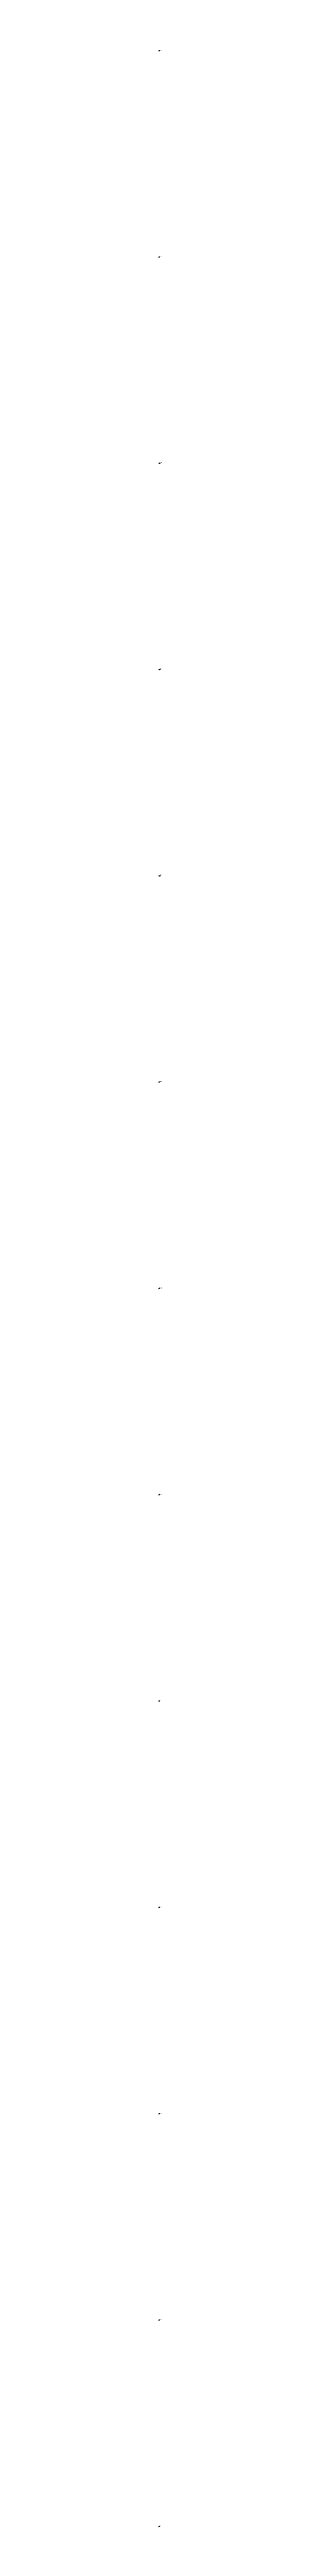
# Model space of a CAD drawing. Extents: x 509459 to 510059, y 5459442 to 5460067.
# Drawn here: x 509833.6 to 509834, y 5459591.6 to 5459891.7 of the extents above; entities that cross this region are included whole.
import ezdxf

# ---------------------------------------------------------------- set-up
doc = ezdxf.new("R2010")
doc.units = 0
doc.layers.add('Soundings', color=1, linetype='CONTINUOUS')

msp = doc.modelspace()

# ---------------------------------------------------------------- linework, layer by layer
at = {"layer": 'Soundings'}
for points in [[(509833.575, 5459891.575), (509833.625, 5459891.625), (509833.675, 5459891.575)], [(509833.575, 5459866.575), (509833.625, 5459866.625), (509833.675, 5459866.575)], [(509833.575, 5459841.575), (509833.625, 5459841.625), (509833.675, 5459841.575)], [(509833.575, 5459816.575), (509833.625, 5459816.625), (509833.675, 5459816.575)], [(509833.575, 5459791.575), (509833.625, 5459791.625), (509833.675, 5459791.575)], [(509833.575, 5459766.575), (509833.625, 5459766.625), (509833.675, 5459766.575)], [(509833.575, 5459741.575), (509833.625, 5459741.625), (509833.675, 5459741.575)], [(509833.575, 5459716.575), (509833.625, 5459716.625), (509833.675, 5459716.575)], [(509833.575, 5459691.575), (509833.625, 5459691.625), (509833.675, 5459691.575)], [(509833.575, 5459666.575), (509833.625, 5459666.625), (509833.675, 5459666.575)], [(509833.575, 5459641.575), (509833.625, 5459641.625), (509833.675, 5459641.575)], [(509833.575, 5459616.575), (509833.625, 5459616.625), (509833.675, 5459616.575)], [(509833.575, 5459591.575), (509833.625, 5459591.625), (509833.675, 5459591.575)]]:
    msp.add_lwpolyline(points, dxfattribs=at)

# ---------------------------------------------------------------- texts
for s, p in [('15.30', (509833.625, 5459891.625, 15.3)), ('14.95', (509833.625, 5459866.625, 14.95)), ('14.85', (509833.625, 5459841.625, 14.85)), ('15.10', (509833.625, 5459816.625, 15.1)), ('15.45', (509833.625, 5459791.625, 15.45)), ('15.60', (509833.625, 5459766.625, 15.6)), ('14.95', (509833.625, 5459741.625, 14.95)), ('15.60', (509833.625, 5459716.625, 15.6)), ('14.85', (509833.625, 5459691.625, 14.85)), ('14.90', (509833.625, 5459666.625, 14.9)), ('15.30', (509833.625, 5459641.625, 15.3)), ('15.55', (509833.625, 5459616.625, 15.55)), ('15.15', (509833.625, 5459591.625, 15.15))]:
    msp.add_text(s, height=0.1, dxfattribs=at).set_placement(p)

doc.saveas('drawing.dxf')
